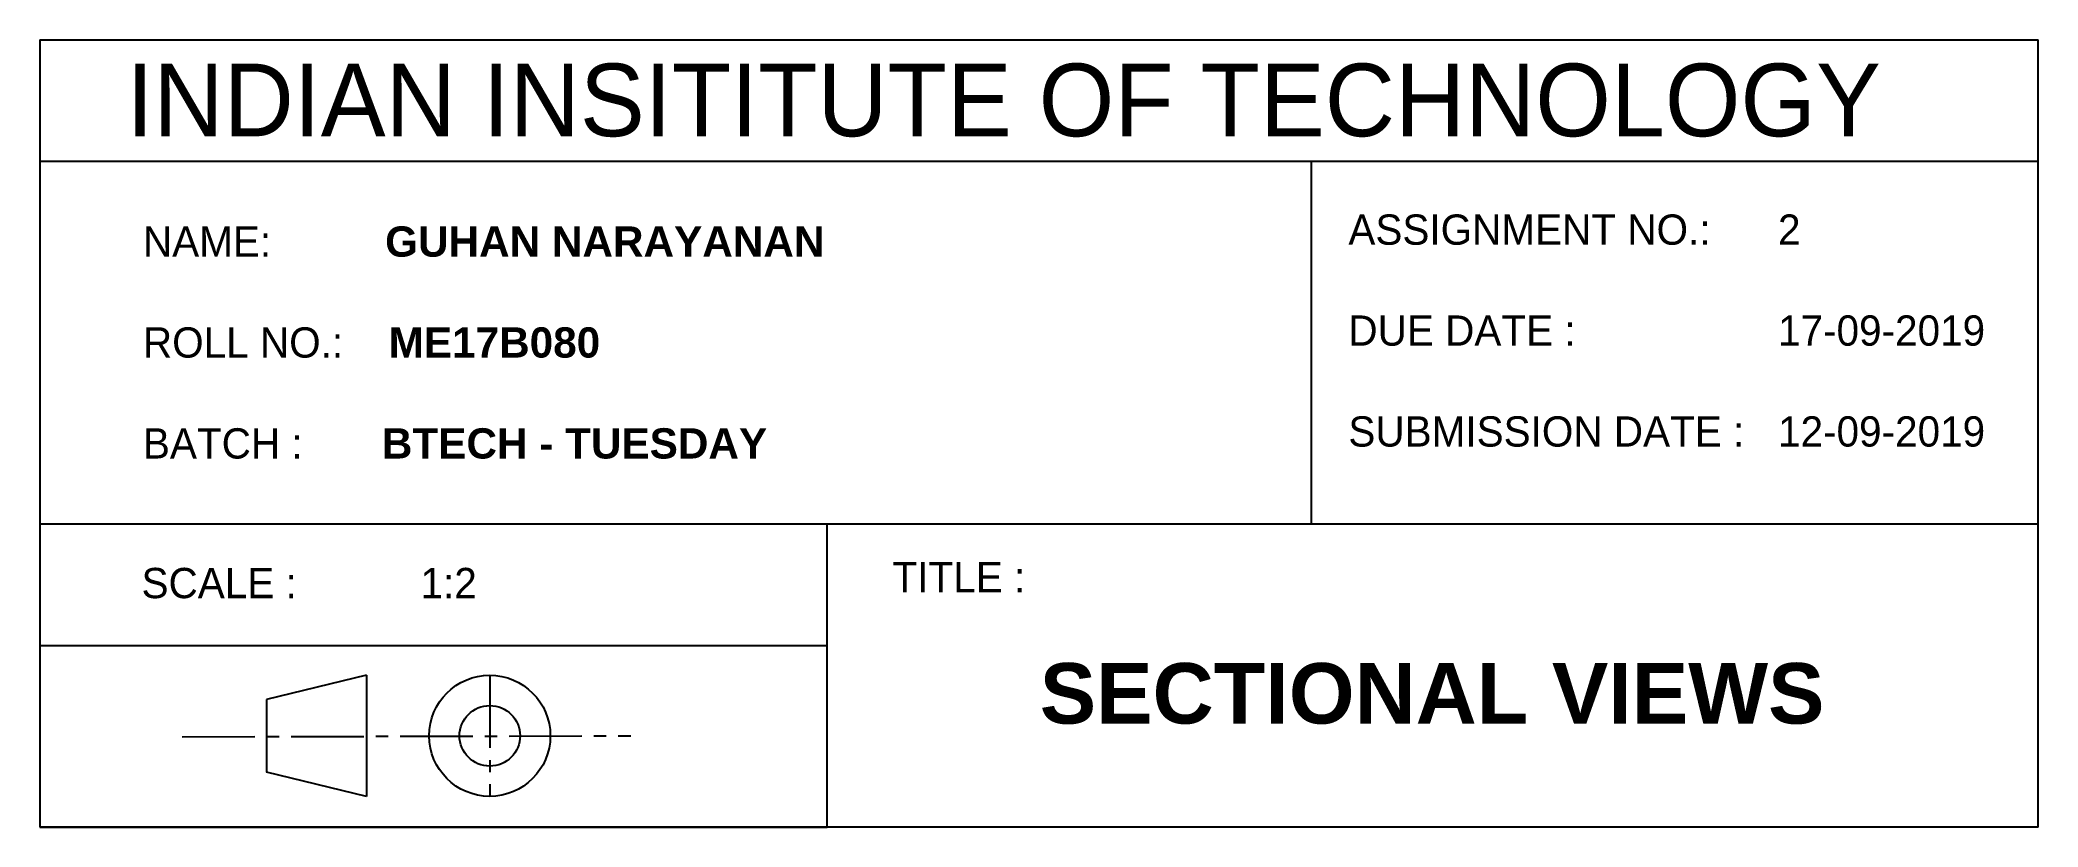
# Model space of a CAD drawing. Header units: millimetres. Extents: x -2626 to 3046, y -440 to 1628.
# Drawn here: x 1899.5 to 2064.5, y 983.4 to 1048.4 of the extents above; entities that cross this region are included whole.
import ezdxf

# ---------------------------------------------------------------- set-up
doc = ezdxf.new("R2010")
doc.units = ezdxf.units.MM
doc.linetypes.add('CENTER2', pattern=[1.125, 0.75, -0.125, 0.125, -0.125])

msp = doc.modelspace()

# ---------------------------------------------------------------- texts
at = {"color": 4, "ltscale": 15, "insert": (1906.652, 1046.454), "char_height": 6, "attachment_point": 1}
msp.add_mtext_dynamic_manual_height_columns('INDIAN INSITITUTE OF TECHNOLOGY', width=160.39558, gutter_width=1, heights=[0], dxfattribs=at)
at = {"color": 4, "ltscale": 8, "char_height": 2.5}
for s, width, insert, attachment_point in [('   NAME:       {\\fArial|b1|i0|c0|p34;   GUHAN NARAYANAN\\P}\\P   ROLL NO.:   {\\fArial|b1|i0|c0|p34; ME17B080\\P}\\P   BATCH :      {\\fArial|b1|i0|c0|p34; BTECH - TUESDAY}', 105, (1905.225, 1023.408), 4), ('ASSIGNMENT NO.:      2\\P\\PDUE DATE :                  17-09-2019\\P\\PSUBMISSION DATE :   12-09-2019', 56.94921, (2007.558, 1024.394), 4), ('TITLE : \\P           \\P           {\\fArial|b1|i0|c0|p34;\\H2x; SECTIONAL VIEWS}', 100, (1969.913, 1005.285), 1), ('SCALE :           1:2', 65, (1907.896, 1003.541), 4)]:
    msp.add_mtext_dynamic_manual_height_columns(s, width=width, gutter_width=1, heights=[0], dxfattribs=dict(at, insert=insert, attachment_point=attachment_point))

# ---------------------------------------------------------------- linework, layer by layer
at = {"color": 6, "ltscale": 8}
for p, q in [((1899.508, 1048.408), (2064.508, 1048.408)), ((1899.508, 1038.408), (2064.508, 1038.408)), ((2004.508, 1008.408), (2004.508, 1038.408)), ((2064.508, 1008.408), (1899.508, 1008.408)), ((1964.508, 983.408), (1964.508, 1008.408)), ((2064.508, 1008.408), (2004.508, 1008.408)), ((1899.508, 998.408), (1964.508, 998.408)), ((2064.508, 983.408), (1899.508, 983.408)), ((1899.508, 983.408), (1964.508, 983.408))]:
    msp.add_line(p, q, dxfattribs=at)
at = {"color": 6}
for p, q in [((1899.508, 1048.408), (1899.508, 983.408)), ((2064.508, 983.408), (2064.508, 1048.408)), ((1926.468, 995.942), (1918.223, 993.942)), ((1926.468, 995.942), (1926.468, 985.942)), ((1918.223, 993.944), (1918.223, 987.944)), ((1926.468, 985.942), (1918.223, 987.944))]:
    msp.add_line(p, q, dxfattribs=at)
at = {"color": 6, "linetype": 'CENTER2', "ltscale": 8}
for p, q in [((1936.653, 995.942), (1936.653, 985.942)), ((1911.253, 990.868), (1948.291, 990.942))]:
    msp.add_line(p, q, dxfattribs=at)
at = {"color": 6, "ltscale": 8}
for radius in [5, 2.5]:
    msp.add_circle((1936.653, 990.942), radius, dxfattribs=at)

msp.set_redraw_order([(e.dxf.handle, doc.entitydb.next_handle()) for e in msp.query("TEXT MTEXT ATTDEF DIMENSION ARC_DIMENSION")])  # texts and dimensions are drawn at this point

doc.saveas('drawing.dxf')
